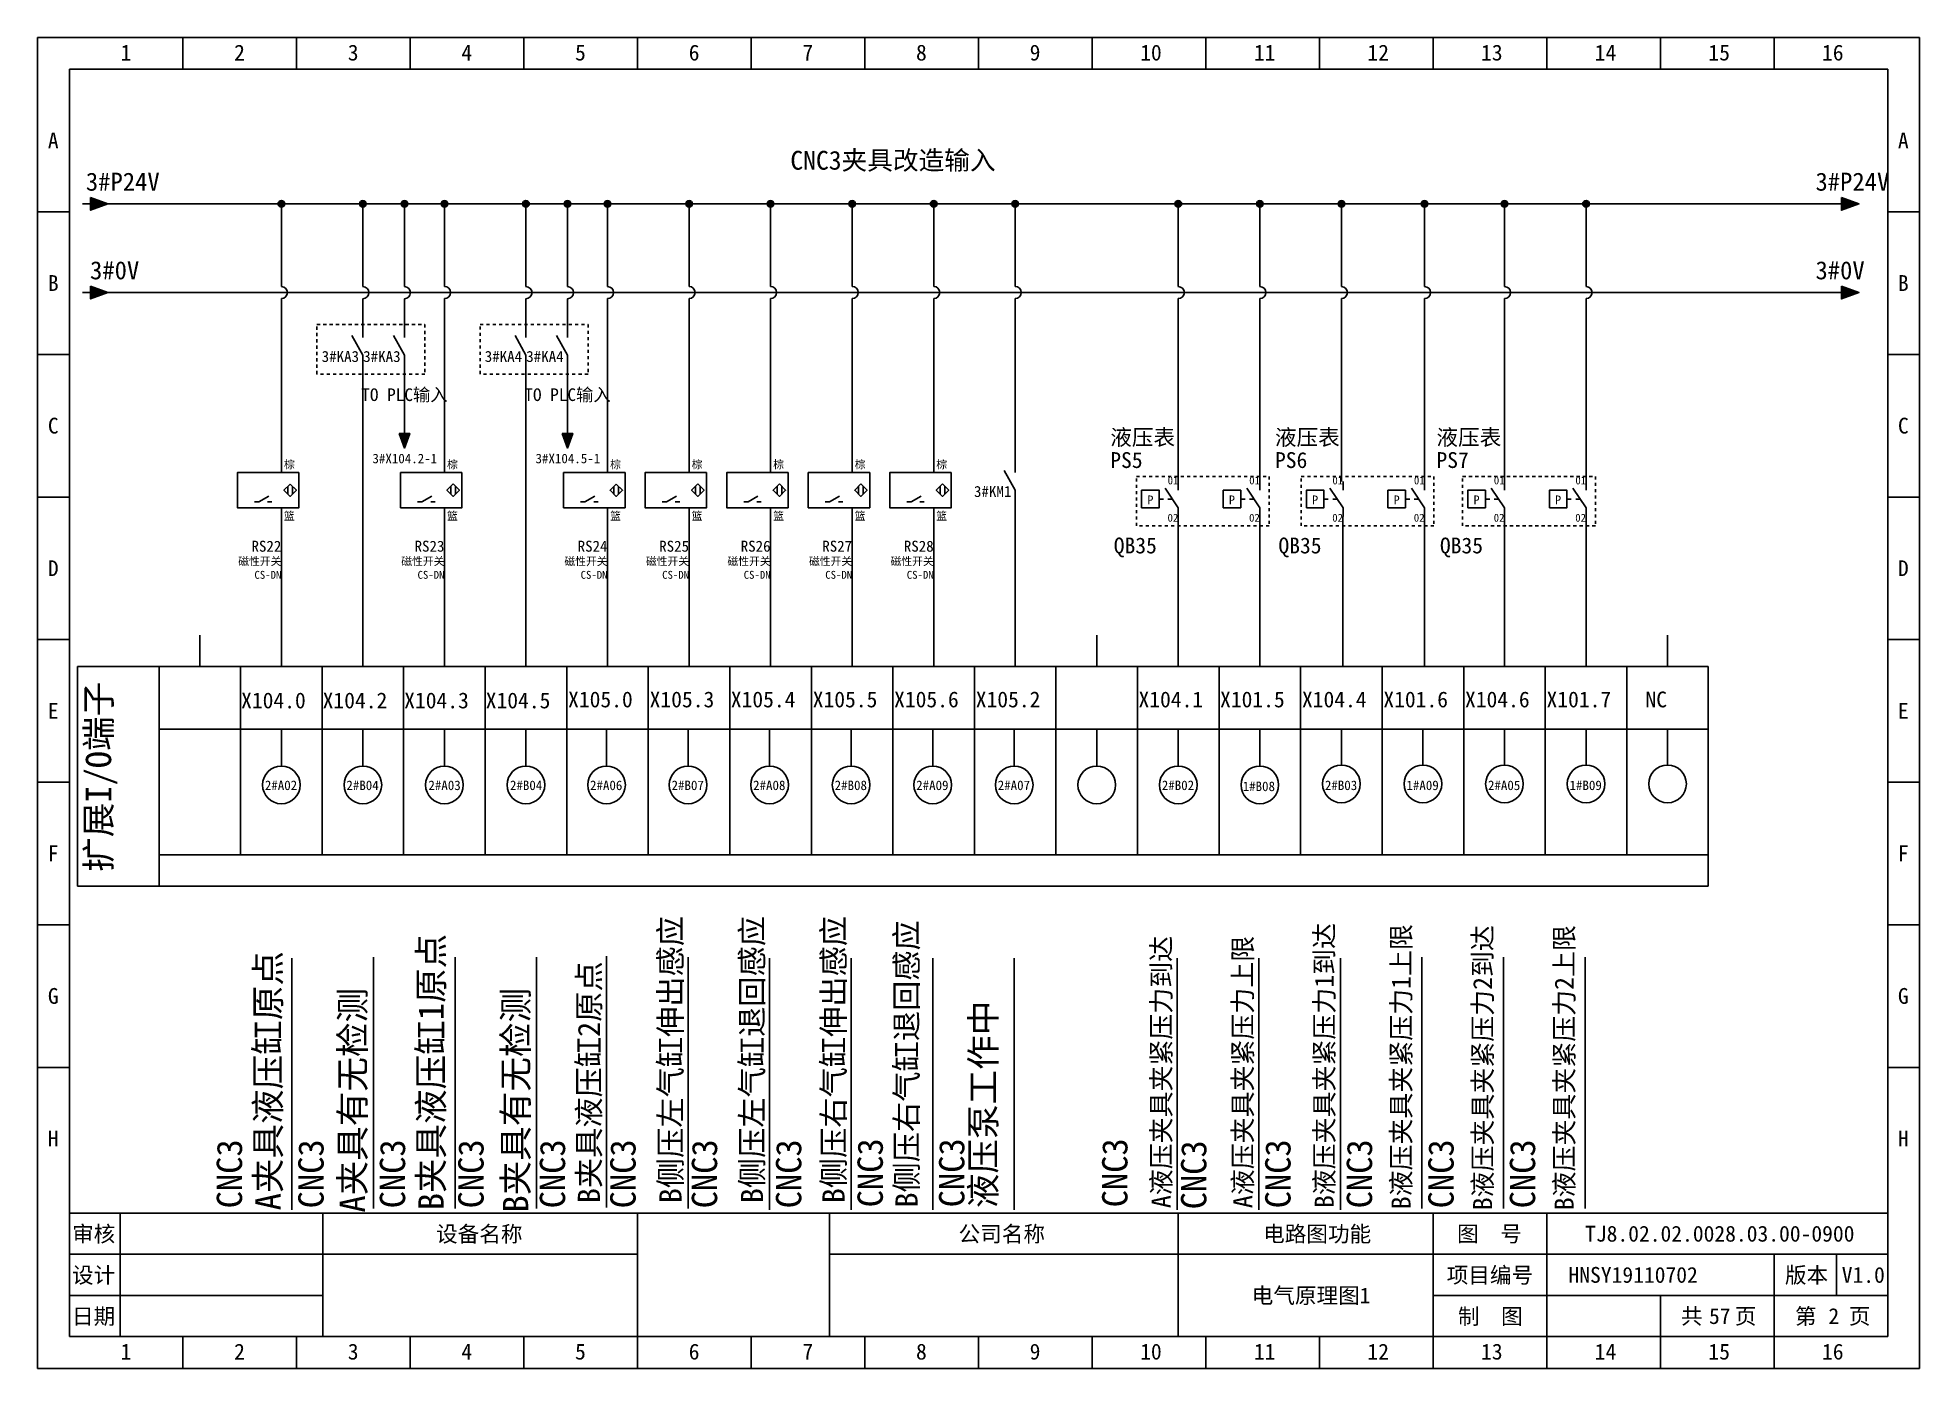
# Model space of a CAD drawing. Header units: millimetres. Extents: x 914 to 910632, y -176 to 682692.
# Drawn here: x 1900.1 to 2197.1, y 2030.2 to 2240.2 of the extents above; entities that cross this region are included whole.
import ezdxf
from ezdxf.enums import TextEntityAlignment as Align

# ---------------------------------------------------------------- set-up
doc = ezdxf.new("R2010")
doc.units = ezdxf.units.MM
doc.linetypes.add('EPL_DASH', pattern=[1, 0.5, -0.5])
doc.layers.add('EPLAN300', color=5, linetype='Continuous', lineweight=25)
doc.layers.add('EPLAN311', color=1, linetype='Continuous', lineweight=25)
doc.styles.get("Standard").update_dxf_attribs({"font": 'arial.ttf'})
doc.styles.add('宋体', font='')
doc.styles.get('宋体').set_extended_font_data('宋体')

msp = doc.modelspace()

# ---------------------------------------------------------------- texts
at = {"style": '宋体'}
for s, height, p in [('液压表', 2.5, (2069.409, 2175.928)), ('液压表', 2.5, (2095.4, 2175.928)), ('液压表', 2.5, (2120.889, 2175.928)), ('PS5', 2.5, (2069.409, 2172.335)), ('PS6', 2.5, (2095.406, 2172.335)), ('PS7', 2.5, (2120.889, 2172.335)), ('QB35 ', 2.5, (2069.958, 2158.857)), ('QB35 ', 2.5, (2095.95, 2158.857)), ('QB35 ', 2.5, (2121.438, 2158.857)), ('X104.0', 2.5, (1932.224, 2134.405)), ('X104.2', 2.5, (1945.094, 2134.405)), ('X104.3', 2.5, (1957.964, 2134.405)), ('X104.5', 2.5, (1970.834, 2134.405)), ('X105.0', 2.5, (1983.833, 2134.564)), ('X105.3', 2.5, (1996.703, 2134.564)), ('X105.4', 2.5, (2009.515, 2134.564)), ('X105.5', 2.5, (2022.443, 2134.564)), ('X105.6', 2.5, (2035.288, 2134.564)), ('X105.2', 2.5, (2048.175, 2134.564)), ('X104.1', 2.5, (2073.865, 2134.564)), ('X101.5', 2.5, (2086.735, 2134.564)), ('X104.4', 2.5, (2099.663, 2134.564)), ('X101.6', 2.5, (2112.508, 2134.564)), ('X104.6', 2.5, (2125.395, 2134.564)), ('X101.7', 2.5, (2138.265, 2134.564)), ('NC', 2.5, (2153.875, 2134.564)), ('2#A02', 1.5, (1935.971, 2121.509)), ('2#B04', 1.5, (1948.841, 2121.509)), ('2#A03', 1.5, (1961.786, 2121.509)), ('2#B04', 1.5, (1974.656, 2121.51)), ('2#A06', 1.5, (1987.295, 2121.509)), ('2#B07', 1.5, (2000.165, 2121.509)), ('2#A08', 1.5, (2013.035, 2121.509)), ('2#B08', 1.5, (2025.905, 2121.509)), ('2#A09', 1.5, (2038.775, 2121.509)), ('2#A07', 1.5, (2051.645, 2121.509)), ('2#B02', 1.5, (2077.541, 2121.509)), ('1#B08', 1.5, (2090.304, 2121.35)), ('2#B03', 1.5, (2103.281, 2121.509)), ('1#A09', 1.5, (2116.151, 2121.509)), ('2#A05', 1.5, (2129.021, 2121.509)), ('1#B09', 1.5, (2141.891, 2121.509))]:
    msp.add_text(s, height=height, dxfattribs=at).set_placement(p)
at = {"color": 5, "style": '宋体'}
for p in [(2075.744, 2167.301), (2088.614, 2167.301), (2101.742, 2167.301), (2114.612, 2167.301), (2127.224, 2167.301), (2140.094, 2167.301)]:
    msp.add_text('P', height=1.389, dxfattribs=at).set_placement(p, align=Align.MIDDLE_CENTER)
at = {"color": 0, "style": '宋体'}
for s, height, rotation, p in [('B侧压左气缸伸出感应', 3.5, 90, (2001.739, 2056.303)), ('B侧压左气缸退回感应 ', 3.5, 90, (2014.609, 2056.303)), ('B侧压右气缸伸出感应', 3.5, 90, (2027.479, 2056.303)), ('B侧压右气缸退回感应 ', 3.5, 89.99653, (2039.003, 2055.625)), ('B液压夹具夹紧压力1到达', 3, 89.99653, (2104.677, 2055.534)), ('B液压夹具夹紧压力1上限', 3, 90, (2116.805, 2055.351)), ('B液压夹具夹紧压力2到达', 3, 90, (2129.675, 2055.191)), ('B液压夹具夹紧压力2上限', 3, 90, (2142.545, 2055.191)), ('B夹具液压缸1原点', 4, 90, (1964.19, 2055.191)), ('A液压夹具夹紧压力到达', 3, 89.99653, (2078.937, 2055.534)), ('A液压夹具夹紧压力上限', 3, 89.99653, (2091.807, 2055.534)), ('A夹具液压缸原点', 4, 90, (1938.45, 2055.191)), ('B夹具液压缸2原点', 3.5, 90, (1988.869, 2056.303)), ('A夹具有无检测', 4, 89.99653, (1951.8, 2054.831)), ('B夹具有无检测', 4, 89.99653, (1977.54, 2054.831)), ('液压泵工作中', 4, 89.99653, (2051.351, 2055.534)), ('CNC3', 4, 89.99653, (1932.377, 2055.504)), ('CNC3', 4, 89.99653, (1945.247, 2055.504)), ('CNC3', 4, 89.99653, (1958.117, 2055.504)), ('CNC3', 4, 89.99653, (1970.497, 2055.504)), ('CNC3', 4, 89.99653, (1983.367, 2055.504)), ('CNC3', 4, 89.99653, (1994.489, 2055.504)), ('CNC3', 4, 89.99653, (2007.359, 2055.504)), ('CNC3', 4, 89.99653, (2020.642, 2055.504)), ('CNC3', 4, 89.99653, (2033.512, 2055.663)), ('CNC3', 4, 89.99653, (2046.382, 2055.663)), ('CNC3', 4, 89.99653, (2072.122, 2055.663)), ('CNC3', 4, 89.99653, (2084.579, 2055.345)), ('CNC3', 4, 89.99653, (2097.862, 2055.504)), ('CNC3', 4, 89.99653, (2110.732, 2055.504)), ('CNC3', 4, 89.99653, (2123.602, 2055.504)), ('CNC3', 4, 89.99653, (2136.472, 2055.504))]:
    msp.add_text(s, height=height, rotation=rotation, dxfattribs=at).set_placement(p)
at = {"attachment_point": 5, "style": '宋体'}
for s, width, insert, char_height in [('CNC3夹具改造输入', 65.76813, (2035.111, 2220.727), 2.97), ('TO PLC输入', 22.82006, (1958, 2183.794), 2), ('TO PLC输入', 22.82006, (1983.74, 2183.797), 2)]:
    msp.add_mtext_dynamic_manual_height_columns(s, width=width, gutter_width=12.5, heights=[0], dxfattribs=dict(at, insert=insert, char_height=char_height))
note = msp.add_mtext_dynamic_manual_height_columns('\\P', width=16.44203, gutter_width=26.134, heights=[8.652, 8.696], dxfattribs=dict(insert=(2049.799, 2174.485), char_height=2.97, attachment_point=5, style='宋体'))
at = {"color": 5, "style": '宋体'}
for tag, p in [('3#KA3', (1944.936, 2189.071)), ('3#KA3', (1951.488, 2189.069)), ('3#KA4', (1970.676, 2189.074)), ('3#KA4', (1977.228, 2189.073)), ('3#KM1', (2047.893, 2167.763))]:
    msp.add_attdef(tag, p, '', height=1.736, dxfattribs=at)
at = {"color": 0, "style": '宋体'}
for tag, text, p in [('01', '棕', (2080.165, 2169.756)), ('01', '棕', (2093.035, 2169.756)), ('01', '棕', (2106.163, 2169.756)), ('01', '棕', (2119.033, 2169.756)), ('01', '棕', (2131.645, 2169.756)), ('01', '棕', (2144.515, 2169.756)), ('02', '黑', (2080.145, 2163.861)), ('02', '黑', (2093.015, 2163.861)), ('02', '黑', (2106.143, 2163.861)), ('02', '黑', (2119.013, 2163.861)), ('02', '黑', (2131.625, 2163.861)), ('02', '黑', (2144.495, 2163.861))]:
    msp.add_attdef(tag, text=text, height=1.25, dxfattribs=at).set_placement(p, align=Align.RIGHT)
at = {"style": '宋体'}
msp.add_attdef('扩展I/O端子', text='封页', height=4, rotation=90, dxfattribs=at).set_placement((1909.716, 2123.594), align=Align.MIDDLE_CENTER)
for tag, text, p in [('TJ8.02.02.0028.03.00-0900', 'TJ8.01.01.0181.00.01-0900', (2165.609, 2051.5)), ('电气原理图1', '封页', (2101.109, 2041.75)), ('HNSY19110702', 'HNSY19110702', (2151.938, 2045)), ('V1.0', '1.0', (2188.26, 2045)), ('57', '01', (2165.609, 2038.5)), ('2', '01', (2183.609, 2038.5))]:
    msp.add_attdef(tag, text=text, height=2.5, dxfattribs=at).set_placement(p, align=Align.MIDDLE_CENTER)

# ---------------------------------------------------------------- blocks, each defined once
blk = doc.blocks.new('磁性接近开关2线常开')
at = {"layer": 'EPLAN300', "color": 5, "linetype": 'Continuous', "lineweight": 25, "ltscale": 4}
for p, q in [((0, 8.4), (0, 7)), ((-2.01, 3.24), (-3.59, 2.36)), ((1.03, 3.58), (1.03, 4.82)), ((1.77, 3.58), (1.77, 4.82)), ((0, 1.4), (0, 0))]:
    blk.add_line(p, q, dxfattribs=at)
at = {"layer": 'EPLAN300', "color": 5, "linetype": 'Continuous', "lineweight": 25}
for p, q in [((-3.59, 2.36), (-4.29, 2.36)), ((-1.49, 2.36), (-2.19, 2.36))]:
    blk.add_line(p, q, dxfattribs=at)
at = {"layer": 'EPLAN300', "color": 5, "linetype": 'Continuous', "lineweight": 25, "ltscale": 4}
for points in [[(2.8, 7), (-7, 7), (-7, 1.4), (2.8, 1.4)], [(1.4, 5.19), (0.41, 4.2), (1.4, 3.21), (2.39, 4.2)]]:
    blk.add_lwpolyline(points, close=True, dxfattribs=at)
at = {"color": 0, "style": '宋体'}
for tag, p in [('01', (0.42, 7.67)), ('02', (0.42, -0.54))]:
    blk.add_attdef(tag, p, '', height=1.26, dxfattribs=at)
at = {"color": 5, "style": '宋体'}
blk.add_attdef('03', text='', height=1.75, dxfattribs=at).set_placement((0, -5.6), align=Align.RIGHT)
at = {"color": 0, "style": '宋体'}
for tag, p in [('04', (0, -7.76)), ('05', (0, -9.92))]:
    blk.add_attdef(tag, text='', height=1.26, dxfattribs=at).set_placement(p, align=Align.RIGHT)
blk = doc.blocks.new('EPLSYM_LibrarySPECIAL_Symbol8_Variant0_Placement1')
at = {"linetype": 'Continuous', "lineweight": 25, "ltscale": 4}
blk.add_hatch(color=1, dxfattribs=at).paths.add_polyline_path([(-0.75, 1), (2, 0), (-0.75, -1)], flags=0)
at = {"color": 1, "linetype": 'Continuous', "lineweight": 25, "ltscale": 4}
blk.add_line((-2, 0), (-0.75, 0), dxfattribs=at)
blk.add_lwpolyline([(-0.75, 1), (2, 0), (-0.75, -1)], close=True, dxfattribs=at)
at = {"color": 5}
blk.add_attdef('70_20010', text='', height=2.85, dxfattribs=at).set_placement((3, 0), align=Align.MIDDLE_LEFT)
at = {"color": 73}
for tag, p in [('70_24350', (33.76, 0)), ('70_24300', (72.31, 0))]:
    blk.add_attdef(tag, text='', height=2.06, dxfattribs=at).set_placement(p, align=Align.MIDDLE_LEFT)
blk = doc.blocks.new('箭头下')
at = {"layer": 'EPLAN311', "linetype": 'Continuous', "lineweight": 25, "ltscale": 4}
blk.add_hatch(color=1, dxfattribs=at).paths.add_polyline_path([(-0.7, -0.875), (0, -2.8), (0.7, -0.875)], flags=0)
at = {"layer": 'EPLAN311', "color": 1, "linetype": 'Continuous', "lineweight": 25, "ltscale": 4}
blk.add_line((0, 0), (0, -0.875), dxfattribs=at)
blk.add_lwpolyline([(-0.7, -0.875), (0, -2.8), (0.7, -0.875)], close=True, dxfattribs=at)
at = {"color": 5}
blk.add_attdef('70_20010', text='', height=1.7535, dxfattribs=at).set_placement((0, -3.8507), align=Align.TOP_CENTER)
blk = doc.blocks.new('*U388')
blk.add_line((-2.5, 0), (2.5, 0))
blk = doc.blocks.new('*U389')
at = {"color": 0, "linetype": 'ByBlock', "lineweight": -2, "transparency": 16777216}
for p in [(0, 0), (0, -22.5), (0, -45), (0, -67.5), (0, -90), (0, -112.5), (0, -135)]:
    blk.add_blockref('*U388', p, dxfattribs=at)
blk = doc.blocks.new('*U390')
blk.add_line((-2.5, 0), (2.5, 0))
blk = doc.blocks.new('*U391')
at = {"color": 0, "linetype": 'ByBlock', "lineweight": -2, "transparency": 16777216}
for p in [(0, 0), (0, -22.5), (0, -45), (0, -67.5), (0, -90), (0, -112.5), (0, -135)]:
    blk.add_blockref('*U390', p, dxfattribs=at)
blk = doc.blocks.new('制图图框')
for p, q in [((-2700.08, 789.32), (-2403.08, 789.32)), ((-2700.08, 579.32), (-2700.08, 789.32)), ((-2700.08, 789.32), (-2700.08, 784.32)), ((-2700.08, 789.32), (-2695.08, 789.32)), ((-2677.15, 789.32), (-2677.15, 784.32)), ((-2659.21, 789.32), (-2659.21, 784.32)), ((-2641.27, 789.32), (-2641.27, 784.32)), ((-2623.33, 789.32), (-2623.33, 784.32)), ((-2605.4, 789.32), (-2605.4, 784.32)), ((-2587.46, 789.32), (-2587.46, 784.32)), ((-2569.52, 789.32), (-2569.52, 784.32)), ((-2551.58, 789.32), (-2551.58, 784.32)), ((-2533.65, 789.32), (-2533.65, 784.32)), ((-2515.71, 789.32), (-2515.71, 784.32)), ((-2497.77, 789.32), (-2497.77, 784.32)), ((-2479.83, 789.32), (-2479.83, 784.32)), ((-2461.9, 789.32), (-2461.9, 784.32)), ((-2443.96, 789.32), (-2443.96, 784.32)), ((-2426.02, 789.32), (-2426.02, 784.32)), ((-2403.08, 789.32), (-2403.08, 579.32)), ((-2403.08, 789.32), (-2403.08, 784.32)), ((-2695.08, 784.32), (-2408.08, 784.32)), ((-2695.08, 584.32), (-2695.08, 784.32)), ((-2408.08, 784.32), (-2408.08, 584.32)), ((-2408.08, 603.82), (-2695.08, 603.82)), ((-2687.08, 603.82), (-2687.08, 584.32)), ((-2655.08, 603.82), (-2655.08, 584.32)), ((-2655.08, 603.82), (-2655.08, 584.32)), ((-2605.4, 579.32), (-2605.4, 603.82)), ((-2575.08, 603.82), (-2575.08, 584.32)), ((-2575.08, 603.82), (-2575.08, 584.32)), ((-2575.08, 603.82), (-2575.08, 584.32)), ((-2520.08, 603.82), (-2520.08, 584.32)), ((-2479.83, 579.32), (-2479.83, 603.82)), ((-2461.9, 579.32), (-2461.9, 603.82)), ((-2655.08, 597.32), (-2695.08, 597.32)), ((-2605.4, 597.32), (-2655.08, 597.32)), ((-2408.08, 597.32), (-2575.08, 597.32)), ((-2426.02, 579.32), (-2426.02, 597.32)), ((-2416.18, 597.32), (-2416.18, 590.82)), ((-2655.08, 590.82), (-2695.08, 590.82)), ((-2408.08, 590.82), (-2479.83, 590.82)), ((-2443.96, 579.32), (-2443.96, 590.82)), ((-2695.08, 584.32), (-2408.08, 584.32)), ((-2677.15, 579.32), (-2677.15, 584.32)), ((-2659.21, 579.32), (-2659.21, 584.32)), ((-2641.27, 579.32), (-2641.27, 584.32)), ((-2623.33, 579.32), (-2623.33, 584.32)), ((-2587.46, 579.32), (-2587.46, 584.32)), ((-2569.52, 579.32), (-2569.52, 584.32)), ((-2551.58, 579.32), (-2551.58, 584.32)), ((-2533.65, 579.32), (-2533.65, 584.32)), ((-2515.71, 579.32), (-2515.71, 584.32)), ((-2497.77, 579.32), (-2497.77, 584.32)), ((-2403.08, 579.32), (-2700.08, 579.32))]:
    blk.add_line(p, q)
blk.add_blockref('*U389', (-2697.58, 761.82))
at = {"xscale": -1}
blk.add_blockref('*U391', (-2405.58, 761.82), dxfattribs=at)
at = {"style": '宋体'}
for s, p in [('1', (-2687.01, 785.71)), ('2', (-2669.07, 785.71)), ('3', (-2651.13, 785.71)), ('4', (-2633.2, 785.71)), ('5', (-2615.26, 785.71)), ('6', (-2597.32, 785.71)), ('7', (-2579.38, 785.71)), ('8', (-2561.45, 785.71)), ('9', (-2543.51, 785.71)), ('10', (-2526.07, 785.71)), ('11', (-2508.13, 785.71)), ('12', (-2490.2, 785.71)), ('13', (-2472.26, 785.71)), ('14', (-2454.32, 785.71)), ('15', (-2436.38, 785.71)), ('16', (-2418.45, 785.71)), ('A', (-2698.47, 771.84)), ('A', (-2406.47, 771.84)), ('B', (-2698.47, 749.34)), ('B', (-2406.47, 749.34)), ('C', (-2698.47, 726.84)), ('C', (-2406.47, 726.84)), ('D', (-2698.47, 704.34)), ('D', (-2406.47, 704.34)), ('E', (-2698.47, 681.84)), ('E', (-2406.47, 681.84)), ('F', (-2698.47, 659.34)), ('F', (-2406.47, 659.34)), ('G', (-2698.47, 636.84)), ('G', (-2406.47, 636.84)), ('H', (-2698.47, 614.34)), ('H', (-2406.47, 614.34)), ('审核', (-2694.65, 599.29)), ('设备名称', (-2637.2, 599.28)), ('公司名称', (-2554.73, 599.29)), ('电路图功能', (-2506.66, 599.29)), ('图  号', (-2476.05, 599.3)), ('设计', (-2694.66, 592.79)), ('项目编号', (-2477.68, 592.79)), ('版本', (-2424.3, 592.79)), ('日期', (-2694.66, 586.29)), ('制  图', (-2475.91, 586.28)), ('共   页', (-2440.72, 586.31)), ('第   页', (-2422.72, 586.3)), ('1', (-2687.01, 580.71)), ('2', (-2669.07, 580.71)), ('3', (-2651.13, 580.71)), ('4', (-2633.2, 580.71)), ('5', (-2615.26, 580.71)), ('6', (-2597.32, 580.71)), ('7', (-2579.38, 580.71)), ('8', (-2561.45, 580.71)), ('9', (-2543.51, 580.71)), ('10', (-2526.07, 580.71)), ('11', (-2508.13, 580.71)), ('12', (-2490.2, 580.71)), ('13', (-2472.26, 580.71)), ('14', (-2454.32, 580.71)), ('15', (-2436.38, 580.71)), ('16', (-2418.45, 580.71))]:
    blk.add_text(s, height=2.5, dxfattribs=at).set_placement(p)

# ---------------------------------------------------------------- hatches: boundary and pattern name
at = {"layer": 'EPLAN311', "ltscale": 4}
h = msp.add_hatch(color=1, dxfattribs=at)
edge = h.paths.add_edge_path()
edge.add_arc((1938.575, 2214.021), 0.52, 0, 360)
h = msp.add_hatch(color=1, dxfattribs=at)
edge = h.paths.add_edge_path()
edge.add_arc((1951.445, 2214.024), 0.52, 0, 360)
h = msp.add_hatch(color=1, dxfattribs=at)
edge = h.paths.add_edge_path()
edge.add_arc((1957.997, 2214.023), 0.52, 0, 360)
h = msp.add_hatch(color=1, dxfattribs=at)
edge = h.paths.add_edge_path()
edge.add_arc((1964.315, 2214.024), 0.52, 0, 360)
h = msp.add_hatch(color=1, dxfattribs=at)
edge = h.paths.add_edge_path()
edge.add_arc((1977.185, 2214.028), 0.52, 0, 360)
h = msp.add_hatch(color=1, dxfattribs=at)
edge = h.paths.add_edge_path()
edge.add_arc((1983.737, 2214.026), 0.52, 0, 360)
h = msp.add_hatch(color=1, dxfattribs=at)
edge = h.paths.add_edge_path()
edge.add_arc((1990.055, 2214.021), 0.52, 0, 360)
h = msp.add_hatch(color=1, dxfattribs=at)
edge = h.paths.add_edge_path()
edge.add_arc((2002.925, 2214.024), 0.52, 0, 360)
h = msp.add_hatch(color=1, dxfattribs=at)
edge = h.paths.add_edge_path()
edge.add_arc((2015.795, 2214.024), 0.52, 0, 360)
h = msp.add_hatch(color=1, dxfattribs=at)
edge = h.paths.add_edge_path()
edge.add_arc((2028.665, 2214.024), 0.52, 0, 360)
h = msp.add_hatch(color=1, dxfattribs=at)
edge = h.paths.add_edge_path()
edge.add_arc((2041.535, 2214.024), 0.52, 0, 360)
h = msp.add_hatch(color=1, dxfattribs=at)
edge = h.paths.add_edge_path()
edge.add_arc((2054.403, 2214.027), 0.52, 0, 360)
h = msp.add_hatch(color=1, dxfattribs=at)
edge = h.paths.add_edge_path()
edge.add_arc((2080.145, 2214.021), 0.52, 0, 360)
h = msp.add_hatch(color=1, dxfattribs=at)
edge = h.paths.add_edge_path()
edge.add_arc((2093.015, 2214.021), 0.52, 0, 360)
h = msp.add_hatch(color=1, dxfattribs=at)
edge = h.paths.add_edge_path()
edge.add_arc((2105.885, 2214.021), 0.52, 0, 360)
h = msp.add_hatch(color=1, dxfattribs=at)
edge = h.paths.add_edge_path()
edge.add_arc((2119.013, 2214.021), 0.52, 0, 360)
h = msp.add_hatch(color=1, dxfattribs=at)
edge = h.paths.add_edge_path()
edge.add_arc((2131.625, 2214.021), 0.52, 0, 360)
h = msp.add_hatch(color=1, dxfattribs=at)
edge = h.paths.add_edge_path()
edge.add_arc((2144.495, 2214.021), 0.52, 0, 360)

# ---------------------------------------------------------------- linework, layer by layer
at = {"color": 0}
for p, q in [((1911.187, 2214.028), (2183.567, 2214.021)), ((1938.575, 2200.973), (1938.575, 2214.023)), ((1951.445, 2200.976), (1951.445, 2214.025)), ((1957.997, 2200.974), (1957.997, 2214.024)), ((1964.315, 2200.976), (1964.315, 2214.026)), ((1977.185, 2200.979), (1977.185, 2214.029)), ((1983.737, 2200.978), (1983.737, 2214.027)), ((1990.055, 2200.973), (1990.055, 2214.022)), ((2002.925, 2200.976), (2002.925, 2214.026)), ((2015.795, 2200.976), (2015.795, 2214.025)), ((2028.665, 2200.977), (2028.665, 2214.025)), ((2041.535, 2200.976), (2041.535, 2214.025)), ((2054.402, 2200.979), (2054.402, 2214.028)), ((2080.145, 2200.973), (2080.145, 2214.022)), ((2093.015, 2200.973), (2093.015, 2214.022)), ((2105.885, 2200.973), (2105.885, 2214.022)), ((2119.012, 2200.973), (2119.012, 2214.022)), ((2131.625, 2200.973), (2131.625, 2214.022)), ((2144.495, 2200.973), (2144.495, 2214.022)), ((1911.205, 2200.021), (2183.567, 2200.021)), ((1938.575, 2172.985), (1938.575, 2199.063)), ((1964.315, 2172.988), (1964.315, 2199.066)), ((1990.055, 2172.985), (1990.055, 2199.063)), ((2002.925, 2172.988), (2002.925, 2199.066)), ((2015.795, 2172.988), (2015.795, 2199.066)), ((2028.665, 2172.988), (2028.665, 2199.067)), ((2041.535, 2172.988), (2041.535, 2199.066)), ((2054.402, 2172.991), (2054.402, 2199.069)), ((2080.145, 2170.212), (2080.145, 2199.063)), ((2093.015, 2170.212), (2093.015, 2199.063)), ((2105.885, 2170.212), (2105.885, 2199.063)), ((2119.013, 2170.212), (2119.012, 2199.063)), ((2131.625, 2170.212), (2131.625, 2199.063)), ((2144.495, 2170.212), (2144.495, 2199.063)), ((1938.575, 2145.949), (1938.575, 2164.669)), ((1964.315, 2145.952), (1964.315, 2164.672)), ((1990.055, 2145.949), (1990.055, 2164.669)), ((2002.925, 2145.952), (2002.925, 2164.672)), ((2080.145, 2145.949), (2080.145, 2164.669)), ((2093.015, 2145.949), (2093.015, 2164.669)), ((2106.136, 2145.949), (2106.136, 2164.669)), ((2119.006, 2145.949), (2119.006, 2164.669)), ((2131.625, 2145.949), (2131.625, 2164.669)), ((2144.495, 2145.949), (2144.495, 2164.669))]:
    msp.add_line(p, q, dxfattribs=at)
for p, q in [((1951.445, 2202.535), (1951.445, 2200.963)), ((1957.997, 2202.533), (1957.997, 2200.961)), ((1977.185, 2202.538), (1977.185, 2200.966)), ((1983.737, 2202.537), (1983.737, 2200.964)), ((1951.445, 2197.481), (1951.445, 2199.053)), ((1957.997, 2197.479), (1957.997, 2199.051)), ((1977.185, 2197.484), (1977.185, 2199.056)), ((1983.737, 2197.482), (1983.737, 2199.054)), ((1951.445, 2194.294), (1951.445, 2197.481)), ((1957.997, 2194.292), (1957.997, 2197.479)), ((1977.185, 2194.297), (1977.185, 2197.484)), ((1983.737, 2194.296), (1983.737, 2197.482)), ((1951.448, 2188.752), (1951.445, 2145.949)), ((1977.188, 2188.748), (1977.185, 2145.946)), ((2054.405, 2145.949), (2054.405, 2167.444)), ((2015.795, 2164.672), (2015.795, 2145.949)), ((2028.665, 2164.672), (2028.665, 2145.949)), ((2041.535, 2164.672), (2041.535, 2145.949)), ((1925.705, 2145.949), (1925.705, 2140.999)), ((1938.575, 2145.949), (1938.575, 2140.999)), ((1951.445, 2145.949), (1951.445, 2140.999)), ((1964.315, 2145.952), (1964.315, 2141.002)), ((1964.315, 2141.002), (1964.315, 2145.952)), ((1977.185, 2145.949), (1977.185, 2140.999)), ((1990.055, 2145.949), (1990.055, 2140.999)), ((2002.925, 2145.949), (2002.925, 2140.999)), ((2015.795, 2145.949), (2015.795, 2140.999)), ((2028.665, 2145.949), (2028.665, 2140.999)), ((2041.535, 2145.949), (2041.535, 2140.999)), ((2054.405, 2145.949), (2054.405, 2140.999)), ((2067.275, 2140.999), (2067.275, 2145.949)), ((2080.145, 2145.949), (2080.145, 2140.999)), ((2080.145, 2145.949), (2080.145, 2140.999)), ((2093.015, 2145.949), (2093.015, 2140.999)), ((2106.136, 2145.949), (2106.136, 2140.999)), ((2119.013, 2140.999), (2119.013, 2145.949)), ((2131.625, 2140.999), (2131.625, 2145.949)), ((2144.495, 2140.999), (2144.495, 2145.949)), ((2157.365, 2140.999), (2157.365, 2145.949)), ((1906.4, 2140.999), (2163.8, 2140.999)), ((1906.4, 2106.349), (1906.4, 2140.999)), ((1906.4, 2140.999), (1906.4, 2106.349)), ((1919.27, 2140.999), (1919.27, 2106.349)), ((1932.14, 2140.999), (1932.14, 2111.299)), ((1945.01, 2140.999), (1945.01, 2111.299)), ((1957.88, 2140.999), (1957.88, 2111.299)), ((1970.75, 2140.999), (1970.75, 2111.299)), ((1983.62, 2111.299), (1983.62, 2140.999)), ((1996.49, 2111.299), (1996.49, 2140.999)), ((2009.36, 2140.999), (2009.36, 2111.299)), ((2022.23, 2140.999), (2022.23, 2111.299)), ((2035.1, 2140.999), (2035.1, 2111.299)), ((2047.97, 2140.999), (2047.97, 2111.277)), ((2060.84, 2140.999), (2060.84, 2111.299)), ((2073.71, 2140.999), (2073.71, 2111.299)), ((2086.58, 2140.999), (2086.58, 2111.299)), ((2099.45, 2140.999), (2099.45, 2111.299)), ((2112.32, 2140.999), (2112.32, 2111.299)), ((2125.19, 2140.999), (2125.19, 2111.299)), ((2138.06, 2140.999), (2138.06, 2111.299)), ((2150.93, 2140.999), (2150.93, 2111.299)), ((2163.8, 2140.999), (2163.8, 2106.349)), ((1919.27, 2131.099), (2163.8, 2131.099)), ((1938.575, 2125.289), (1938.575, 2131.099)), ((1951.445, 2125.289), (1951.445, 2131.099)), ((1964.315, 2125.289), (1964.315, 2131.099)), ((1977.185, 2125.289), (1977.185, 2131.099)), ((1989.899, 2125.289), (1989.899, 2130.94)), ((2002.769, 2125.289), (2002.769, 2130.94)), ((2015.639, 2125.289), (2015.639, 2130.94)), ((2028.509, 2125.289), (2028.509, 2130.94)), ((2041.379, 2125.289), (2041.379, 2130.94)), ((2054.249, 2125.289), (2054.249, 2130.94)), ((2067.275, 2125.289), (2067.275, 2130.94)), ((2080.145, 2125.289), (2080.145, 2130.94)), ((2093.015, 2125.289), (2093.015, 2131.099)), ((2105.885, 2125.449), (2105.885, 2131.099)), ((2118.755, 2125.449), (2118.755, 2131.099)), ((2131.625, 2125.449), (2131.625, 2131.099)), ((2144.495, 2125.449), (2144.495, 2131.099)), ((2157.365, 2125.449), (2157.365, 2131.099)), ((2163.8, 2111.299), (1919.27, 2111.299)), ((2163.8, 2106.349), (1906.4, 2106.349)), ((1940.244, 2055.292), (1940.244, 2094.992)), ((1953.114, 2055.452), (1953.114, 2095.151)), ((1965.984, 2055.452), (1965.984, 2095.151)), ((1978.854, 2055.452), (1978.854, 2095.151)), ((1989.899, 2055.611), (1989.899, 2095.311)), ((2002.769, 2055.452), (2002.769, 2095.151)), ((2015.639, 2055.292), (2015.639, 2094.992)), ((2028.509, 2055.292), (2028.509, 2094.992)), ((2041.379, 2055.292), (2041.379, 2094.992)), ((2054.249, 2055.292), (2054.249, 2094.992)), ((2079.989, 2055.292), (2079.989, 2094.992)), ((2092.859, 2055.292), (2092.859, 2094.992)), ((2105.729, 2055.292), (2105.729, 2094.992)), ((2118.599, 2055.452), (2118.599, 2095.151)), ((2131.469, 2055.452), (2131.469, 2095.151)), ((2144.339, 2055.452), (2144.339, 2095.151))]:
    msp.add_line(p, q)
at = {"color": 5, "linetype": 'Continuous', "ltscale": 4}
for p, q in [((1951.448, 2190.138), (1949.715, 2193.256)), ((1951.448, 2190.138), (1949.715, 2193.256)), ((1958, 2190.136), (1956.267, 2193.254)), ((1958, 2190.136), (1956.267, 2193.254)), ((1977.188, 2190.141), (1975.455, 2193.259)), ((1977.188, 2190.141), (1975.455, 2193.259)), ((1983.74, 2190.139), (1982.007, 2193.258)), ((1983.74, 2190.139), (1982.007, 2193.258)), ((2054.405, 2168.83), (2052.672, 2171.948)), ((2054.405, 2168.83), (2052.672, 2171.948))]:
    msp.add_line(p, q, dxfattribs=at)
at = {"color": 5, "linetype": 'Continuous'}
for p, q in [((1951.445, 2194.294), (1951.445, 2192.908)), ((1951.445, 2194.294), (1951.445, 2192.908)), ((1957.997, 2194.292), (1957.997, 2192.906)), ((1957.997, 2194.292), (1957.997, 2192.906)), ((1977.185, 2194.297), (1977.185, 2192.911)), ((1977.185, 2194.297), (1977.185, 2192.911)), ((1983.737, 2194.296), (1983.737, 2192.91)), ((1983.737, 2194.296), (1983.737, 2192.91)), ((1951.448, 2190.138), (1951.448, 2188.752)), ((1951.448, 2190.138), (1951.448, 2188.752)), ((1958, 2190.136), (1958, 2188.75)), ((1958, 2190.136), (1958, 2188.75)), ((1977.188, 2190.141), (1977.188, 2188.755)), ((1977.188, 2190.141), (1977.188, 2188.755)), ((1983.74, 2190.139), (1983.74, 2188.753)), ((1983.74, 2190.139), (1983.74, 2188.753)), ((2054.402, 2172.987), (2054.402, 2171.601)), ((2054.402, 2172.987), (2054.402, 2171.601)), ((2054.405, 2168.83), (2054.405, 2167.444)), ((2054.405, 2168.83), (2054.405, 2167.444))]:
    msp.add_line(p, q, dxfattribs=at)
at = {"linetype": 'ByBlock'}
for p, q in [((1958, 2188.75), (1958, 2178.838)), ((1983.74, 2188.753), (1983.74, 2178.841))]:
    msp.add_line(p, q, dxfattribs=at)
at = {"color": 5, "linetype": 'Continuous', "lineweight": 25, "ltscale": 4}
for p, q in [((2078.066, 2169.172), (2080.145, 2166.054)), ((2090.936, 2169.172), (2093.015, 2166.054)), ((2104.064, 2169.172), (2106.143, 2166.053)), ((2116.934, 2169.172), (2119.013, 2166.054)), ((2129.546, 2169.172), (2131.625, 2166.053)), ((2142.416, 2169.172), (2144.495, 2166.054)), ((2077.13, 2167.44), (2077.823, 2167.44)), ((2078.516, 2167.44), (2079.209, 2167.44)), ((2078.58, 2167.44), (2079.273, 2167.44)), ((2090, 2167.44), (2090.693, 2167.44)), ((2091.386, 2167.44), (2092.079, 2167.44)), ((2091.45, 2167.44), (2092.143, 2167.44)), ((2103.128, 2167.439), (2103.821, 2167.439)), ((2104.514, 2167.439), (2105.207, 2167.439)), ((2104.578, 2167.439), (2105.271, 2167.439)), ((2115.998, 2167.44), (2116.691, 2167.44)), ((2117.384, 2167.44), (2118.077, 2167.44)), ((2117.448, 2167.44), (2118.141, 2167.44)), ((2128.61, 2167.439), (2129.303, 2167.439)), ((2129.996, 2167.439), (2130.689, 2167.439)), ((2130.06, 2167.439), (2130.753, 2167.439)), ((2141.48, 2167.44), (2142.173, 2167.44)), ((2142.866, 2167.44), (2143.559, 2167.44)), ((2142.93, 2167.44), (2143.623, 2167.44))]:
    msp.add_line(p, q, dxfattribs=at)
at = {"color": 5, "linetype": 'Continuous', "lineweight": 25}
for p, q in [((2080.145, 2170.212), (2080.145, 2168.826)), ((2093.015, 2170.212), (2093.015, 2168.826)), ((2106.143, 2170.211), (2106.143, 2168.825)), ((2119.013, 2170.212), (2119.013, 2168.826)), ((2131.625, 2170.211), (2131.625, 2168.825)), ((2144.495, 2170.212), (2144.495, 2168.826)), ((2080.145, 2166.055), (2080.145, 2164.669)), ((2093.015, 2166.055), (2093.015, 2164.669)), ((2106.143, 2166.055), (2106.143, 2164.669)), ((2119.013, 2166.055), (2119.013, 2164.669)), ((2131.625, 2166.055), (2131.625, 2164.669)), ((2144.495, 2166.055), (2144.495, 2164.669))]:
    msp.add_line(p, q, dxfattribs=at)
at = {"linetype": 'EPL_DASH'}
for points in [[(1944.194, 2194.981), (1961.236, 2194.981), (1961.236, 2187.165), (1944.194, 2187.165)], [(1969.934, 2194.984), (1986.976, 2194.984), (1986.976, 2187.168), (1969.934, 2187.168)], [(2073.521, 2170.998), (2094.501, 2170.998), (2094.501, 2163.183), (2073.521, 2163.183)], [(2099.519, 2170.998), (2120.498, 2170.998), (2120.498, 2163.183), (2099.519, 2163.183)], [(2125.001, 2170.998), (2145.981, 2170.998), (2145.981, 2163.183), (2125.001, 2163.183)]]:
    msp.add_lwpolyline(points, close=True, dxfattribs=at)
at = {"color": 5, "linetype": 'Continuous', "lineweight": 25, "ltscale": 4}
for points in [[(2074.358, 2166.054), (2077.13, 2166.054), (2077.13, 2168.826), (2074.358, 2168.826)], [(2087.228, 2166.054), (2090, 2166.054), (2090, 2168.826), (2087.228, 2168.826)], [(2100.356, 2166.053), (2103.128, 2166.053), (2103.128, 2168.825), (2100.356, 2168.825)], [(2113.226, 2166.054), (2115.998, 2166.054), (2115.998, 2168.826), (2113.226, 2168.826)], [(2125.838, 2166.053), (2128.61, 2166.053), (2128.61, 2168.825), (2125.838, 2168.825)], [(2138.708, 2166.054), (2141.48, 2166.054), (2141.48, 2168.826), (2138.708, 2168.826)]]:
    msp.add_lwpolyline(points, close=True, dxfattribs=at)
for centre in [(1938.575, 2122.319), (1951.445, 2122.319), (1964.315, 2122.319), (1977.185, 2122.319), (1989.899, 2122.319), (2002.769, 2122.319), (2015.639, 2122.319), (2028.509, 2122.319), (2041.379, 2122.319), (2054.249, 2122.319), (2067.275, 2122.319), (2080.145, 2122.319), (2093.015, 2122.319), (2105.885, 2122.479), (2118.755, 2122.479), (2131.625, 2122.479), (2144.495, 2122.479), (2157.365, 2122.479)]:
    msp.add_circle(centre, 2.97)
for centre in [(1938.575, 2200.018), (1951.445, 2200.008), (1957.997, 2200.006), (1964.315, 2200.021), (1977.185, 2200.011), (1983.737, 2200.009), (1990.055, 2200.018), (2002.925, 2200.021), (2015.795, 2200.021), (2028.665, 2200.022), (2041.535, 2200.021), (2054.402, 2200.024), (2080.145, 2200.018), (2093.015, 2200.018), (2105.885, 2200.018), (2119.012, 2200.018), (2131.625, 2200.018), (2144.495, 2200.018)]:
    msp.add_arc(centre, 0.955, 270, 90)
at = {"layer": 'EPLAN311', "color": 1, "ltscale": 4}
for centre in [(1938.575, 2214.021), (1951.445, 2214.024), (1957.997, 2214.023), (1964.315, 2214.024), (1977.185, 2214.028), (1983.737, 2214.026), (1990.055, 2214.021), (2002.925, 2214.024), (2015.795, 2214.024), (2028.665, 2214.024), (2041.535, 2214.024), (2054.403, 2214.027), (2080.145, 2214.021), (2093.015, 2214.021), (2105.885, 2214.021), (2119.013, 2214.021), (2131.625, 2214.021), (2144.495, 2214.021)]:
    msp.add_circle(centre, 0.52, dxfattribs=at)

# ---------------------------------------------------------------- block references
msp.add_blockref('制图图框', (4600.194, 1450.931))
at = {"color": 7}
ref = msp.add_blockref('EPLSYM_LibrarySPECIAL_Symbol8_Variant0_Placement1', (1909.205, 2214.021), dxfattribs=at)
ref.add_attrib('70_20010', '3#P24V', dxfattribs={"color": 5, "height": 2.8548, "style": '宋体'}).set_placement((1907.721, 2217.521), align=Align.MIDDLE_LEFT)
ref = msp.add_blockref('EPLSYM_LibrarySPECIAL_Symbol8_Variant0_Placement1', (2185.567, 2214.021), dxfattribs=at)
ref.add_attrib('70_20010', '3#P24V', dxfattribs={"color": 5, "height": 2.8548, "style": '宋体'}).set_placement((2180.711, 2217.521), align=Align.MIDDLE_LEFT)
ref = msp.add_blockref('EPLSYM_LibrarySPECIAL_Symbol8_Variant0_Placement1', (1909.205, 2200.021), dxfattribs=at)
ref.add_attrib('70_20010', '3#0V', dxfattribs={"color": 5, "height": 2.8548, "style": '宋体'}).set_placement((1908.379, 2203.534), align=Align.MIDDLE_LEFT)
ref = msp.add_blockref('EPLSYM_LibrarySPECIAL_Symbol8_Variant0_Placement1', (2185.567, 2200.021), dxfattribs=at)
ref.add_attrib('70_20010', '3#0V', dxfattribs={"color": 5, "height": 2.8548, "style": '宋体'}).set_placement((2180.711, 2203.534), align=Align.MIDDLE_LEFT)
ref = msp.add_blockref('箭头下', (1958, 2178.838), dxfattribs=dict(xscale=1.2, yscale=1.2, zscale=1.2))
ref.add_attrib('70_20010', '3#X104.2-1', dxfattribs={"color": 5, "height": 1.5, "style": '宋体'}).set_placement((1958.055, 2172.634), align=Align.BOTTOM_CENTER)
ref = msp.add_blockref('箭头下', (1983.74, 2178.841), dxfattribs=dict(xscale=1.2, yscale=1.2, zscale=1.2))
ref.add_attrib('70_20010', '3#X104.5-1', dxfattribs={"color": 5, "height": 1.5, "style": '宋体'}).set_placement((1983.795, 2172.637), align=Align.BOTTOM_CENTER)
at = {"xscale": 0.99, "yscale": 0.99, "zscale": 0.99}
for p, values in [((1938.575, 2164.669), {'05': 'CS-DN', '04': '磁性开关', '03': 'RS22', '02': '篮', '01': '棕'}), ((1964.315, 2164.672), {'05': 'CS-DN', '04': '磁性开关', '03': 'RS23', '02': '篮', '01': '棕'}), ((1990.055, 2164.669), {'05': 'CS-DN', '04': '磁性开关', '03': 'RS24', '02': '篮', '01': '棕'}), ((2002.925, 2164.672), {'05': 'CS-DN', '04': '磁性开关', '03': 'RS25', '02': '篮', '01': '棕'}), ((2015.795, 2164.672), {'05': 'CS-DN', '04': '磁性开关', '03': 'RS26', '02': '篮', '01': '棕'}), ((2028.665, 2164.672), {'05': 'CS-DN', '04': '磁性开关', '03': 'RS27', '02': '篮', '01': '棕'}), ((2041.535, 2164.672), {'05': 'CS-DN', '04': '磁性开关', '03': 'RS28', '02': '篮', '01': '棕'})]:
    msp.add_blockref('磁性接近开关2线常开', p, dxfattribs=at).add_auto_attribs(values)

msp.set_redraw_order([(e.dxf.handle, doc.entitydb.next_handle()) for e in msp.query("TEXT MTEXT ATTDEF DIMENSION ARC_DIMENSION")])  # texts and dimensions are drawn at this point

doc.saveas('drawing.dxf')
